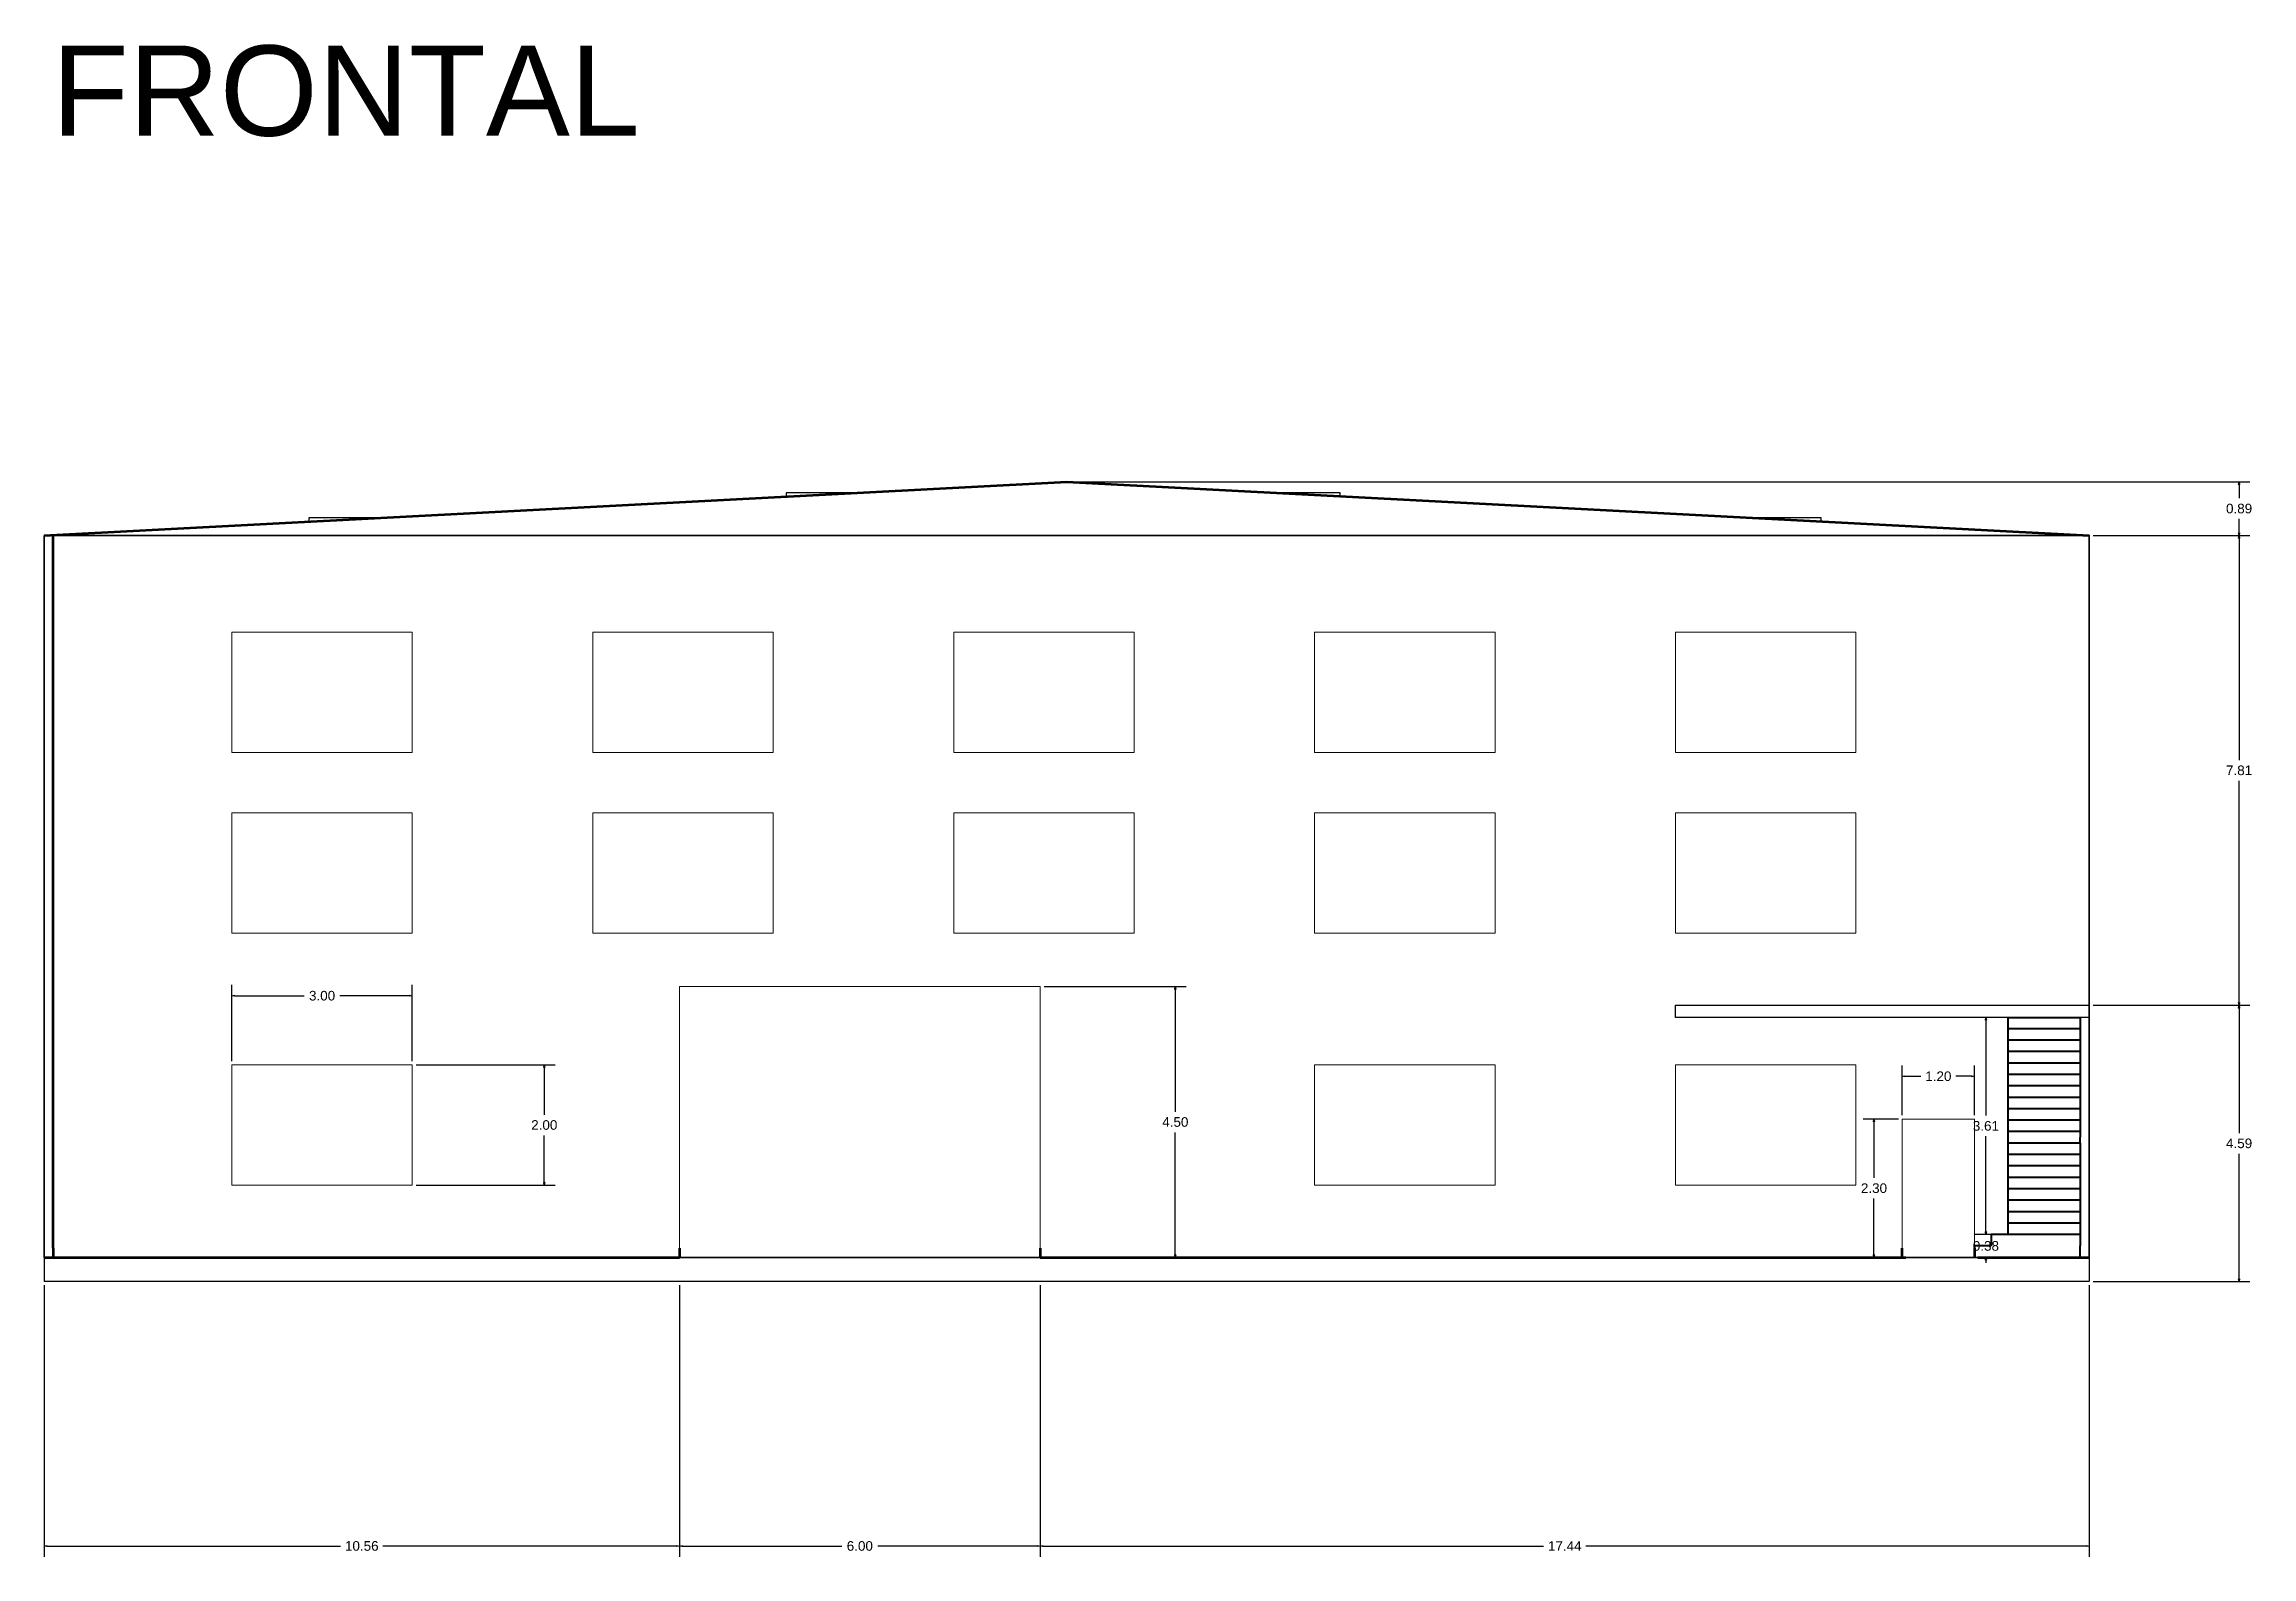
# Model space of a CAD drawing. Header units: metres. Extents: x -1 to 720, y -8 to 179.
# Drawn here: x 270.03 to 306.73, y 45.46 to 70.6 of the extents above; entities that cross this region are included whole.
import ezdxf

# ---------------------------------------------------------------- set-up
doc = ezdxf.new("R2010")
doc.units = ezdxf.units.M
doc.header["$PDMODE"] = 34
for name, color, linetype in [('0-Dimension', 9, 'Continuous'), ('E-AUXL', 7, 'Continuous'), ('S-FNDN', 7, 'Continuous'), ('S-PLAT', 7, 'Continuous')]:
    doc.layers.add(name, color=color, linetype=linetype)
for name, color, linetype, lineweight in [('A-DOOR', 251, 'Continuous', 18), ('A-FLOR', 252, 'Continuous', 35), ('A-GLAZ', 2, 'Continuous', 18), ('A-ROOF', 226, 'Continuous', 53), ('A-WALL', 7, 'Continuous', 60), ('S-STRS', 4, 'Continuous', 40)]:
    doc.layers.add(name, color=color, linetype=linetype, lineweight=lineweight)
doc.styles.get("Standard").update_dxf_attribs({"font": 'arial.ttf'})
doc.dimstyles.new('DAPC Standard', dxfattribs={"dimtxt": 0.3, "dimasz": 0.18, "dimexe": 0.18, "dimexo": 0.0625, "dimgap": 0.09, "dimtad": 0, "dimtih": 1, "dimtoh": 1, "dimzin": 0, "dimdsep": 46, "dimtxsty": 'Standard', "dimblk": 'CLOSEDBLANK', "dimcen": 0.09, "dimazin": 0, "dimtfac": 1, "dimtofl": 0, "dimtmove": 0, "dimatfit": 3, "dimfxl": 1, "dimtolj": 1, "dimtzin": 0, "dimarcsym": 0})

msp = doc.modelspace()

# ---------------------------------------------------------------- texts
at = {"layer": 'A-GLAZ', "insert": (270.156, 70.575), "char_height": 1.5, "attachment_point": 1}
msp.add_mtext_dynamic_manual_height_columns('FRONTAL', width=4.15105, gutter_width=7.5, heights=[0], dxfattribs=at)

# ---------------------------------------------------------------- blocks, each defined once
blk = doc.blocks.new('_ClosedBlank')
at = {"color": 0, "linetype": 'ByBlock', "lineweight": -2}
for p, q in [((-1, 0.17), (0, 0)), ((-1, 0.17), (-1, -0.17)), ((0, 0), (-1, -0.17))]:
    blk.add_line(p, q, dxfattribs=at)
blk = doc.blocks.new('*D198')
at = {"layer": '0-Dimension', "color": 0, "lineweight": -2, "transparency": 16777216}
for p, q in [((270.029, 49.97), (270.029, 45.455)), ((280.589, 49.97), (280.589, 45.455)), ((270.074, 45.635), (274.956, 45.635)), ((280.544, 45.635), (275.661, 45.635))]:
    blk.add_line(p, q, dxfattribs=at)
at = {"layer": 'Defpoints', "color": 0, "transparency": 16777216}
for p in [(270.029, 50.032), (280.589, 50.032), (280.589, 45.635)]:
    blk.add_point(p, dxfattribs=at)
at = {"layer": '0-Dimension', "color": 0, "lineweight": -2, "transparency": 16777216, "xscale": 0.045, "yscale": 0.045, "zscale": 0.045, "rotation": 180}
blk.add_blockref('_ClosedBlank', (270.029, 45.635), dxfattribs=at)
at = {"layer": '0-Dimension', "color": 0, "lineweight": -2, "transparency": 16777216, "xscale": 0.045, "yscale": 0.045, "zscale": 0.045}
blk.add_blockref('_ClosedBlank', (280.589, 45.635), dxfattribs=at)
at = {"layer": '0-Dimension', "color": 0, "transparency": 16777216, "insert": (275.309, 45.635), "char_height": 0.16, "attachment_point": 5}
blk.add_mtext('\\A1;10.56', dxfattribs=at)
blk = doc.blocks.new('*D199')
at = {"layer": '0-Dimension', "color": 0, "lineweight": -2, "transparency": 16777216}
for p, q in [((280.589, 49.97), (280.589, 45.455)), ((286.589, 49.97), (286.589, 45.455)), ((280.634, 45.635), (283.291, 45.635)), ((286.544, 45.635), (283.886, 45.635))]:
    blk.add_line(p, q, dxfattribs=at)
at = {"layer": 'Defpoints', "color": 0, "transparency": 16777216}
for p in [(280.589, 50.032), (286.589, 50.032), (286.589, 45.635)]:
    blk.add_point(p, dxfattribs=at)
at = {"layer": '0-Dimension', "color": 0, "lineweight": -2, "transparency": 16777216, "xscale": 0.045, "yscale": 0.045, "zscale": 0.045, "rotation": 180}
blk.add_blockref('_ClosedBlank', (280.589, 45.635), dxfattribs=at)
at = {"layer": '0-Dimension', "color": 0, "lineweight": -2, "transparency": 16777216, "xscale": 0.045, "yscale": 0.045, "zscale": 0.045}
blk.add_blockref('_ClosedBlank', (286.589, 45.635), dxfattribs=at)
at = {"layer": '0-Dimension', "color": 0, "transparency": 16777216, "insert": (283.589, 45.635), "char_height": 0.16, "attachment_point": 5}
blk.add_mtext('\\A1;6.00', dxfattribs=at)
blk = doc.blocks.new('*D200')
at = {"layer": '0-Dimension', "color": 0, "lineweight": -2, "transparency": 16777216}
for p, q in [((286.589, 49.97), (286.589, 45.455)), ((304.029, 49.97), (304.029, 45.455)), ((286.634, 45.635), (294.956, 45.635)), ((303.984, 45.635), (295.661, 45.635))]:
    blk.add_line(p, q, dxfattribs=at)
at = {"layer": 'Defpoints', "color": 0, "transparency": 16777216}
for p in [(286.589, 50.032), (304.029, 50.032), (304.029, 45.635)]:
    blk.add_point(p, dxfattribs=at)
at = {"layer": '0-Dimension', "color": 0, "lineweight": -2, "transparency": 16777216, "xscale": 0.045, "yscale": 0.045, "zscale": 0.045, "rotation": 180}
blk.add_blockref('_ClosedBlank', (286.589, 45.635), dxfattribs=at)
at = {"layer": '0-Dimension', "color": 0, "lineweight": -2, "transparency": 16777216, "xscale": 0.045, "yscale": 0.045, "zscale": 0.045}
blk.add_blockref('_ClosedBlank', (304.029, 45.635), dxfattribs=at)
at = {"layer": '0-Dimension', "color": 0, "transparency": 16777216, "insert": (295.309, 45.635), "char_height": 0.16, "attachment_point": 5}
blk.add_mtext('\\A1;17.44', dxfattribs=at)
blk = doc.blocks.new('*D201')
at = {"layer": '0-Dimension', "color": 0, "lineweight": -2, "transparency": 16777216}
for p, q in [((304.091, 54.622), (306.699, 54.622)), ((306.519, 54.577), (306.519, 52.499)), ((306.519, 50.077), (306.519, 52.155)), ((304.091, 50.032), (306.699, 50.032))]:
    blk.add_line(p, q, dxfattribs=at)
at = {"layer": 'Defpoints', "color": 0, "transparency": 16777216}
for p in [(304.029, 54.622), (306.519, 54.622), (304.029, 50.032)]:
    blk.add_point(p, dxfattribs=at)
at = {"layer": '0-Dimension', "color": 0, "lineweight": -2, "transparency": 16777216, "xscale": 0.045, "yscale": 0.045, "zscale": 0.045}
for p, rotation in [((306.519, 54.622), 90), ((306.519, 50.032), 270)]:
    blk.add_blockref('_ClosedBlank', p, dxfattribs=dict(at, rotation=rotation))
at = {"layer": '0-Dimension', "color": 0, "transparency": 16777216, "insert": (306.519, 52.327), "char_height": 0.16, "attachment_point": 5}
blk.add_mtext('\\A1;4.59', dxfattribs=at)
blk = doc.blocks.new('*D202')
at = {"layer": '0-Dimension', "color": 0, "lineweight": -2, "transparency": 16777216}
for p, q in [((304.091, 62.432), (306.699, 62.432)), ((306.519, 62.387), (306.519, 58.699)), ((306.519, 54.667), (306.519, 58.355)), ((304.091, 54.622), (306.699, 54.622))]:
    blk.add_line(p, q, dxfattribs=at)
at = {"layer": 'Defpoints', "color": 0, "transparency": 16777216}
for p in [(304.029, 62.432), (306.519, 62.432), (304.029, 54.622)]:
    blk.add_point(p, dxfattribs=at)
at = {"layer": '0-Dimension', "color": 0, "lineweight": -2, "transparency": 16777216, "xscale": 0.045, "yscale": 0.045, "zscale": 0.045}
for p, rotation in [((306.519, 62.432), 90), ((306.519, 54.622), 270)]:
    blk.add_blockref('_ClosedBlank', p, dxfattribs=dict(at, rotation=rotation))
at = {"layer": '0-Dimension', "color": 0, "transparency": 16777216, "insert": (306.519, 58.527), "char_height": 0.16, "attachment_point": 5}
blk.add_mtext('\\A1;7.81', dxfattribs=at)
blk = doc.blocks.new('*D203')
at = {"layer": '0-Dimension', "color": 0, "lineweight": -2, "transparency": 16777216}
for p, q in [((287.091, 63.323), (306.699, 63.323)), ((306.519, 63.278), (306.519, 63.049)), ((304.091, 62.432), (306.699, 62.432)), ((306.519, 62.477), (306.519, 62.706))]:
    blk.add_line(p, q, dxfattribs=at)
at = {"layer": 'Defpoints', "color": 0, "transparency": 16777216}
for p in [(287.029, 63.323), (306.519, 63.323), (304.029, 62.432)]:
    blk.add_point(p, dxfattribs=at)
at = {"layer": '0-Dimension', "color": 0, "lineweight": -2, "transparency": 16777216, "xscale": 0.045, "yscale": 0.045, "zscale": 0.045}
for p, rotation in [((306.519, 63.323), 90), ((306.519, 62.432), 270)]:
    blk.add_blockref('_ClosedBlank', p, dxfattribs=dict(at, rotation=rotation))
at = {"layer": '0-Dimension', "color": 0, "transparency": 16777216, "insert": (306.519, 62.878), "char_height": 0.16, "attachment_point": 5}
blk.add_mtext('\\A1;0.89', dxfattribs=at)
blk = doc.blocks.new('*D204')
at = {"layer": '0-Dimension', "color": 0, "lineweight": -2, "transparency": 16777216}
for p, q in [((286.651, 54.932), (289.014, 54.932)), ((288.834, 54.887), (288.834, 52.854)), ((288.834, 50.477), (288.834, 52.51)), ((286.651, 50.432), (289.014, 50.432))]:
    blk.add_line(p, q, dxfattribs=at)
at = {"layer": 'Defpoints', "color": 0, "transparency": 16777216}
for p in [(286.589, 54.932), (288.834, 54.932), (286.589, 50.432)]:
    blk.add_point(p, dxfattribs=at)
at = {"layer": '0-Dimension', "color": 0, "lineweight": -2, "transparency": 16777216, "xscale": 0.045, "yscale": 0.045, "zscale": 0.045}
for p, rotation in [((288.834, 54.932), 90), ((288.834, 50.432), 270)]:
    blk.add_blockref('_ClosedBlank', p, dxfattribs=dict(at, rotation=rotation))
at = {"layer": '0-Dimension', "color": 0, "transparency": 16777216, "insert": (288.834, 52.682), "char_height": 0.16, "attachment_point": 5}
blk.add_mtext('\\A1;4.50', dxfattribs=at)
blk = doc.blocks.new('*D205')
at = {"layer": '0-Dimension', "color": 0, "lineweight": -2, "transparency": 16777216}
for p, q in [((276.211, 53.632), (278.523, 53.632)), ((278.343, 53.587), (278.343, 52.804)), ((278.343, 51.677), (278.343, 52.46)), ((276.211, 51.632), (278.523, 51.632))]:
    blk.add_line(p, q, dxfattribs=at)
at = {"layer": 'Defpoints', "color": 0, "transparency": 16777216}
for p in [(276.149, 53.632), (278.343, 53.632), (276.149, 51.632)]:
    blk.add_point(p, dxfattribs=at)
at = {"layer": '0-Dimension', "color": 0, "lineweight": -2, "transparency": 16777216, "xscale": 0.045, "yscale": 0.045, "zscale": 0.045}
for p, rotation in [((278.343, 53.632), 90), ((278.343, 51.632), 270)]:
    blk.add_blockref('_ClosedBlank', p, dxfattribs=dict(at, rotation=rotation))
at = {"layer": '0-Dimension', "color": 0, "transparency": 16777216, "insert": (278.343, 52.632), "char_height": 0.16, "attachment_point": 5}
blk.add_mtext('\\A1;2.00', dxfattribs=at)
blk = doc.blocks.new('*D206')
at = {"layer": '0-Dimension', "color": 0, "lineweight": -2, "transparency": 16777216}
for p, q in [((273.149, 53.695), (273.149, 54.961)), ((273.194, 54.781), (274.351, 54.781)), ((276.104, 54.781), (274.946, 54.781)), ((276.149, 53.695), (276.149, 54.961))]:
    blk.add_line(p, q, dxfattribs=at)
at = {"layer": 'Defpoints', "color": 0, "transparency": 16777216}
for p in [(276.149, 54.781), (273.149, 53.632), (276.149, 53.632)]:
    blk.add_point(p, dxfattribs=at)
at = {"layer": '0-Dimension', "color": 0, "lineweight": -2, "transparency": 16777216, "xscale": 0.045, "yscale": 0.045, "zscale": 0.045, "rotation": 180}
blk.add_blockref('_ClosedBlank', (273.149, 54.781), dxfattribs=at)
at = {"layer": '0-Dimension', "color": 0, "lineweight": -2, "transparency": 16777216, "xscale": 0.045, "yscale": 0.045, "zscale": 0.045}
blk.add_blockref('_ClosedBlank', (276.149, 54.781), dxfattribs=at)
at = {"layer": '0-Dimension', "color": 0, "transparency": 16777216, "insert": (274.649, 54.781), "char_height": 0.16, "attachment_point": 5}
blk.add_mtext('\\A1;3.00', dxfattribs=at)
blk = doc.blocks.new('*D207')
at = {"layer": '0-Dimension', "color": 0, "lineweight": -2, "transparency": 16777216}
for p, q in [((300.856, 52.732), (300.269, 52.732)), ((300.449, 52.687), (300.449, 51.754)), ((300.449, 50.477), (300.449, 51.41)), ((300.856, 50.432), (300.269, 50.432))]:
    blk.add_line(p, q, dxfattribs=at)
at = {"layer": 'Defpoints', "color": 0, "transparency": 16777216}
for p in [(300.449, 52.732), (300.919, 52.732), (300.919, 50.432)]:
    blk.add_point(p, dxfattribs=at)
at = {"layer": '0-Dimension', "color": 0, "lineweight": -2, "transparency": 16777216, "xscale": 0.045, "yscale": 0.045, "zscale": 0.045}
for p, rotation in [((300.449, 52.732), 90), ((300.449, 50.432), 270)]:
    blk.add_blockref('_ClosedBlank', p, dxfattribs=dict(at, rotation=rotation))
at = {"layer": '0-Dimension', "color": 0, "transparency": 16777216, "insert": (300.449, 51.582), "char_height": 0.16, "attachment_point": 5}
blk.add_mtext('\\A1;2.30', dxfattribs=at)
blk = doc.blocks.new('*D208')
at = {"layer": '0-Dimension', "color": 0, "lineweight": -2, "transparency": 16777216}
for p, q in [((300.919, 52.795), (300.919, 53.622)), ((302.119, 52.795), (302.119, 53.622)), ((300.964, 53.442), (301.229, 53.442)), ((302.074, 53.442), (301.809, 53.442))]:
    blk.add_line(p, q, dxfattribs=at)
at = {"layer": 'Defpoints', "color": 0, "transparency": 16777216}
for p in [(302.119, 53.442), (300.919, 52.732), (302.119, 52.732)]:
    blk.add_point(p, dxfattribs=at)
at = {"layer": '0-Dimension', "color": 0, "lineweight": -2, "transparency": 16777216, "xscale": 0.045, "yscale": 0.045, "zscale": 0.045, "rotation": 180}
blk.add_blockref('_ClosedBlank', (300.919, 53.442), dxfattribs=at)
at = {"layer": '0-Dimension', "color": 0, "lineweight": -2, "transparency": 16777216, "xscale": 0.045, "yscale": 0.045, "zscale": 0.045}
blk.add_blockref('_ClosedBlank', (302.119, 53.442), dxfattribs=at)
at = {"layer": '0-Dimension', "color": 0, "transparency": 16777216, "insert": (301.519, 53.442), "char_height": 0.16, "attachment_point": 5}
blk.add_mtext('\\A1;1.20', dxfattribs=at)
blk = doc.blocks.new('*D209')
at = {"layer": '0-Dimension', "color": 0, "lineweight": -2, "transparency": 16777216}
for p, q in [((302.616, 54.422), (302.13, 54.422)), ((302.31, 54.377), (302.31, 52.789)), ((302.31, 50.857), (302.31, 52.445)), ((302.616, 50.812), (302.13, 50.812))]:
    blk.add_line(p, q, dxfattribs=at)
at = {"layer": 'Defpoints', "color": 0, "transparency": 16777216}
for p in [(302.679, 54.422), (302.31, 50.812), (302.679, 50.812)]:
    blk.add_point(p, dxfattribs=at)
at = {"layer": '0-Dimension', "color": 0, "lineweight": -2, "transparency": 16777216, "xscale": 0.045, "yscale": 0.045, "zscale": 0.045}
for p, rotation in [((302.31, 54.422), 90), ((302.31, 50.812), 270)]:
    blk.add_blockref('_ClosedBlank', p, dxfattribs=dict(at, rotation=rotation))
at = {"layer": '0-Dimension', "color": 0, "transparency": 16777216, "insert": (302.31, 52.617), "char_height": 0.16, "attachment_point": 5}
blk.add_mtext('\\A1;3.61', dxfattribs=at)
blk = doc.blocks.new('*D210')
at = {"layer": '0-Dimension', "color": 0, "lineweight": -2, "transparency": 16777216}
for p, q in [((302.616, 50.812), (302.13, 50.812)), ((302.31, 50.857), (302.31, 50.902)), ((302.265, 50.432), (302.13, 50.432)), ((302.31, 50.387), (302.31, 50.342))]:
    blk.add_line(p, q, dxfattribs=at)
at = {"layer": 'Defpoints', "color": 0, "transparency": 16777216}
for p in [(302.679, 50.812), (302.31, 50.432), (302.327, 50.432)]:
    blk.add_point(p, dxfattribs=at)
at = {"layer": '0-Dimension', "color": 0, "lineweight": -2, "transparency": 16777216, "xscale": 0.045, "yscale": 0.045, "zscale": 0.045}
for p, rotation in [((302.31, 50.812), 270), ((302.31, 50.432), 90)]:
    blk.add_blockref('_ClosedBlank', p, dxfattribs=dict(at, rotation=rotation))
at = {"layer": '0-Dimension', "color": 0, "transparency": 16777216, "insert": (302.31, 50.622), "char_height": 0.16, "attachment_point": 5}
blk.add_mtext('\\A1;0.38', dxfattribs=at)

# ---------------------------------------------------------------- dimensions: what is measured, and where the dimension line sits
at = {"layer": '0-Dimension'}
for base, p1, p2, override, picture, middle in [((306.519, 63.323), (304.029, 62.432), (287.029, 63.323), {"dimtxt": 0.16, "dimasz": 0.045, "dimtmove": 1}, '*D203', (306.519, 62.878)), ((306.519, 62.432), (304.029, 54.622), (304.029, 62.432), {"dimtxt": 0.16, "dimasz": 0.045, "dimtmove": 1}, '*D202', (306.519, 58.527)), ((288.834, 54.932), (286.589, 50.432), (286.589, 54.932), {"dimtxt": 0.16, "dimasz": 0.045}, '*D204', (288.834, 52.682)), ((302.31, 50.812), (302.679, 54.422), (302.679, 50.812), {"dimtxt": 0.16, "dimasz": 0.045}, '*D209', (302.31, 52.617)), ((306.519, 54.622), (304.029, 50.032), (304.029, 54.622), {"dimtxt": 0.16, "dimasz": 0.045}, '*D201', (306.519, 52.327)), ((278.343, 53.632), (276.149, 51.632), (276.149, 53.632), {"dimtxt": 0.16, "dimasz": 0.045}, '*D205', (278.343, 52.632)), ((300.449, 52.732), (300.919, 50.432), (300.919, 52.732), {"dimtxt": 0.16, "dimasz": 0.045}, '*D207', (300.449, 51.582)), ((302.31, 50.432), (302.679, 50.812), (302.327, 50.432), {"dimtxt": 0.16, "dimasz": 0.045, "dimtmove": 1}, '*D210', (302.31, 50.622))]:
    dim = msp.add_linear_dim(base=base, p1=p1, p2=p2, angle=90, dimstyle='DAPC Standard', override=override, dxfattribs=at)
    dim.commit()
    dim.dimension.update_dxf_attribs({"geometry": picture, "text_midpoint": middle})
for base, p1, p2, override, picture, middle in [((276.149, 54.781), (273.149, 53.632), (276.149, 53.632), {"dimtxt": 0.16, "dimasz": 0.045}, '*D206', (274.649, 54.781)), ((302.119, 53.442), (300.919, 52.732), (302.119, 52.732), {"dimtxt": 0.16, "dimasz": 0.045}, '*D208', (301.519, 53.442)), ((280.589, 45.635), (270.029, 50.032), (280.589, 50.032), {"dimtxt": 0.16, "dimasz": 0.045}, '*D198', (275.309, 45.635)), ((286.589, 45.635), (280.589, 50.032), (286.589, 50.032), {"dimtxt": 0.16, "dimasz": 0.045, "dimtmove": 1}, '*D199', (283.589, 45.635)), ((304.029, 45.635), (286.589, 50.032), (304.029, 50.032), {"dimtxt": 0.16, "dimasz": 0.045, "dimtmove": 1}, '*D200', (295.309, 45.635))]:
    dim = msp.add_linear_dim(base=base, p1=p1, p2=p2, dimstyle='DAPC Standard', override=override, dxfattribs=at)
    dim.commit()
    dim.dimension.update_dxf_attribs({"geometry": picture, "text_midpoint": middle})

# ---------------------------------------------------------------- linework, layer by layer
msp.add_line((304.029, 50.432), (304.029, 54.422))
at = {"layer": 'A-DOOR'}
for p, q in [((280.589, 50.432), (280.589, 54.932)), ((280.589, 54.932), (286.589, 54.932)), ((286.589, 54.932), (286.589, 53.432)), ((280.589, 50.432), (280.589, 53.432)), ((286.589, 50.432), (286.589, 53.432)), ((300.919, 50.432), (300.919, 52.732)), ((300.919, 52.732), (302.119, 52.732)), ((302.119, 52.732), (302.119, 50.432)), ((280.589, 50.432), (286.589, 50.432)), ((286.589, 50.432), (290.029, 50.432)), ((300.976, 50.432), (302.176, 50.432))]:
    msp.add_line(p, q, dxfattribs=at)
at = {"layer": 'A-FLOR'}
msp.add_lwpolyline([(270.029, 62.432), (270.029, 50.432), (304.029, 50.432), (304.029, 62.432)], close=True, dxfattribs=at)
at = {"layer": 'A-GLAZ'}
msp.add_line((279.21, 50.432), (280.589, 50.432), dxfattribs=at)
for points in [[(273.149, 60.822), (276.149, 60.822), (276.149, 58.822), (273.149, 58.822), (273.149, 60.822)], [(279.149, 60.822), (282.149, 60.822), (282.149, 58.822), (279.149, 58.822), (279.149, 60.822)], [(285.149, 60.822), (288.149, 60.822), (288.149, 58.822), (285.149, 58.822), (285.149, 60.822)], [(291.149, 60.822), (294.149, 60.822), (294.149, 58.822), (291.149, 58.822), (291.149, 60.822)], [(297.149, 60.822), (300.149, 60.822), (300.149, 58.822), (297.149, 58.822), (297.149, 60.822)], [(273.149, 57.822), (276.149, 57.822), (276.149, 55.822), (273.149, 55.822), (273.149, 57.822)], [(279.149, 57.822), (282.149, 57.822), (282.149, 55.822), (279.149, 55.822), (279.149, 57.822)], [(285.149, 57.822), (288.149, 57.822), (288.149, 55.822), (285.149, 55.822), (285.149, 57.822)], [(291.149, 57.822), (294.149, 57.822), (294.149, 55.822), (291.149, 55.822), (291.149, 57.822)], [(297.149, 57.822), (300.149, 57.822), (300.149, 55.822), (297.149, 55.822), (297.149, 57.822)], [(273.149, 53.632), (276.149, 53.632), (276.149, 51.632), (273.149, 51.632), (273.149, 53.632)], [(291.149, 53.632), (294.149, 53.632), (294.149, 51.632), (291.149, 51.632), (291.149, 53.632)], [(297.149, 53.632), (300.149, 53.632), (300.149, 51.632), (297.149, 51.632), (297.149, 53.632)]]:
    msp.add_lwpolyline(points, dxfattribs=at)
at = {"layer": 'A-ROOF'}
for p, q in [((270.029, 62.432), (287.029, 63.323)), ((287.029, 63.323), (304.029, 62.432))]:
    msp.add_line(p, q, dxfattribs=at)
at = {"layer": 'A-WALL'}
for p, q in [((270.181, 50.585), (270.181, 62.432)), ((270.029, 50.432), (280.589, 50.432)), ((270.181, 50.585), (270.181, 50.432)), ((280.589, 50.585), (280.589, 50.432)), ((286.589, 50.585), (286.589, 50.585)), ((286.589, 50.585), (286.589, 50.432)), ((286.589, 50.432), (300.976, 50.432)), ((300.919, 50.432), (300.919, 50.585)), ((302.119, 50.585), (302.119, 50.432)), ((302.176, 50.432), (304.029, 50.432))]:
    msp.add_line(p, q, dxfattribs=at)
at = {"layer": 'E-AUXL'}
for p, q in [((283.567, 63.142), (282.367, 63.142)), ((282.367, 63.142), (282.367, 63.079)), ((290.367, 63.148), (291.567, 63.148)), ((291.567, 63.148), (291.567, 63.085)), ((275.629, 62.726), (274.429, 62.726)), ((274.429, 62.726), (274.429, 62.663)), ((275.567, 62.726), (275.567, 62.722)), ((275.567, 62.432), (283.567, 62.432)), ((298.367, 62.729), (299.567, 62.729)), ((299.567, 62.729), (299.567, 62.666))]:
    msp.add_line(p, q, dxfattribs=at)
for points in [[(274.429, 62.432), (270.029, 62.432), (275.629, 62.432)], [(290.367, 62.432), (283.567, 62.432), (291.567, 62.432), (298.367, 62.432)]]:
    msp.add_lwpolyline(points, dxfattribs=at)
at = {"layer": 'S-FNDN'}
for p, q in [((270.029, 50.432), (270.029, 50.032)), ((304.029, 50.432), (304.029, 50.032)), ((304.029, 50.032), (270.029, 50.032))]:
    msp.add_line(p, q, dxfattribs=at)
msp.add_lwpolyline([(270.029, 62.432), (270.029, 50.432), (304.029, 50.432), (304.029, 62.432)], dxfattribs=at)
at = {"layer": 'S-PLAT'}
for p, q in [((270.029, 62.432), (287.029, 63.323)), ((304.029, 62.432), (287.029, 63.323)), ((297.149, 54.422), (297.149, 54.622)), ((297.149, 54.622), (304.029, 54.622)), ((304.029, 54.422), (297.149, 54.422)), ((304.029, 54.622), (304.029, 54.422))]:
    msp.add_line(p, q, dxfattribs=at)
at = {"layer": 'S-STRS'}
for p, q in [((302.679, 50.812), (302.679, 54.422)), ((302.679, 54.422), (303.879, 54.422)), ((303.879, 54.422), (303.879, 54.232)), ((303.879, 54.232), (302.679, 54.232)), ((303.879, 54.042), (302.679, 54.042)), ((303.879, 54.232), (303.879, 54.042)), ((303.879, 54.042), (303.879, 53.852)), ((303.879, 53.852), (302.679, 53.852)), ((303.879, 53.662), (302.679, 53.662)), ((303.879, 53.852), (303.879, 53.662)), ((303.879, 53.662), (303.879, 53.472)), ((303.879, 53.472), (302.679, 53.472)), ((303.879, 53.282), (302.679, 53.282)), ((303.879, 53.472), (303.879, 53.282)), ((303.879, 53.282), (303.879, 53.092)), ((303.879, 53.092), (302.679, 53.092)), ((303.879, 52.902), (302.679, 52.902)), ((303.879, 53.092), (303.879, 52.902)), ((303.879, 52.902), (303.879, 52.712)), ((303.879, 52.712), (302.679, 52.712)), ((303.879, 52.522), (302.679, 52.522)), ((303.879, 52.522), (303.874, 52.332)), ((303.879, 52.712), (303.879, 52.712)), ((303.879, 52.712), (303.879, 52.522)), ((303.874, 52.332), (302.679, 52.332)), ((303.879, 52.142), (302.679, 52.142)), ((303.879, 52.332), (303.879, 52.142)), ((303.879, 52.142), (303.879, 51.952)), ((303.879, 51.952), (302.679, 51.952)), ((303.879, 51.762), (302.679, 51.762)), ((303.879, 51.952), (303.879, 51.762)), ((303.879, 51.762), (303.879, 51.572)), ((303.879, 51.572), (302.679, 51.572)), ((303.879, 51.572), (303.879, 51.382)), ((303.879, 51.382), (302.679, 51.382)), ((303.879, 51.192), (302.679, 51.192)), ((303.879, 51.382), (303.879, 51.192)), ((303.879, 51.192), (303.879, 51.002)), ((302.679, 50.812), (302.399, 50.812)), ((302.399, 50.812), (302.399, 50.622)), ((303.879, 51.002), (302.679, 51.002)), ((303.879, 50.812), (302.679, 50.812)), ((303.879, 51.002), (303.879, 50.812)), ((303.879, 50.812), (303.879, 50.812)), ((303.879, 50.812), (303.879, 50.622)), ((302.399, 50.622), (302.119, 50.622)), ((302.119, 50.622), (302.119, 50.432)), ((303.879, 50.432), (302.679, 50.432)), ((303.879, 50.432), (303.879, 50.622))]:
    msp.add_line(p, q, dxfattribs=at)

msp.set_redraw_order([(e.dxf.handle, doc.entitydb.next_handle()) for e in msp.query("TEXT MTEXT ATTDEF DIMENSION ARC_DIMENSION")])  # texts and dimensions are drawn at this point

doc.saveas('drawing.dxf')
